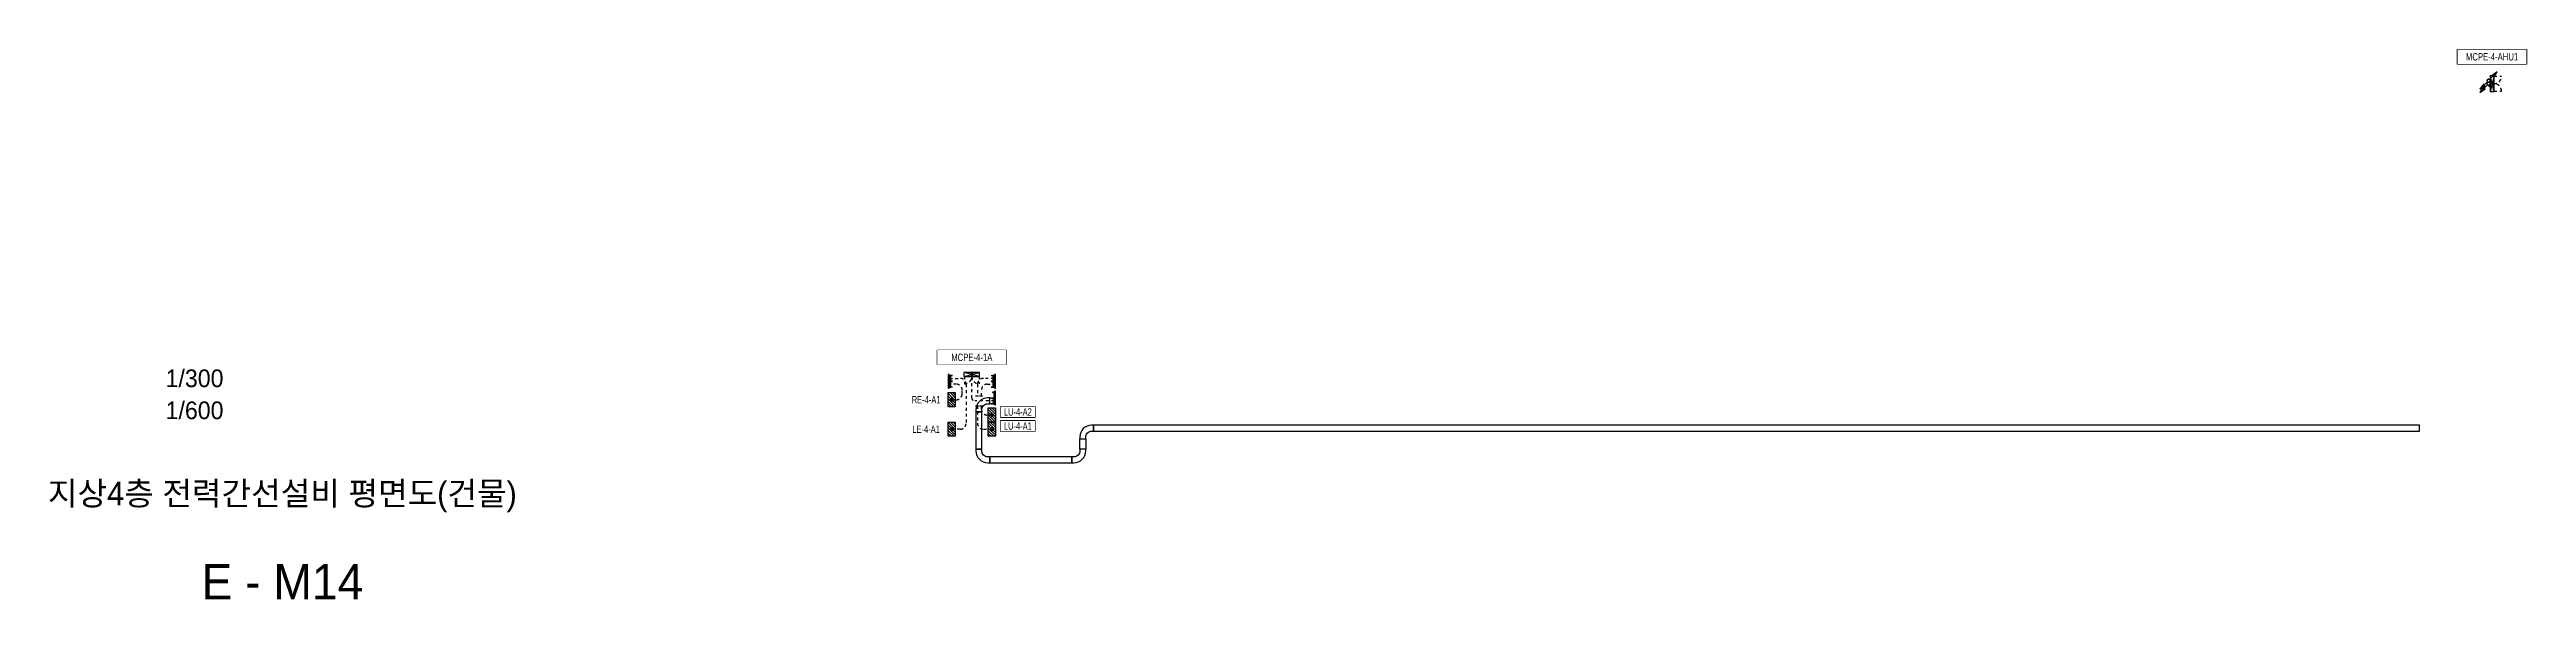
# Model space of a CAD drawing. Header units: millimetres. Extents: x 88028 to 500787, y -530175 to 1035835.
# Drawn here: x 221395 to 347502, y 390190 to 418190 of the extents above; entities that cross this region are included whole.
import ezdxf
from ezdxf.enums import TextEntityAlignment as Align

# ---------------------------------------------------------------- set-up
doc = ezdxf.new("R2010")
doc.units = ezdxf.units.MM
doc.header["$LTSCALE"] = 150
doc.linetypes.add('CONTINOUS', pattern=[0])
doc.linetypes.add('D1', pattern=[3, 1, -1, 1])
for name, color, linetype in [('------01 Distribution Panel', 3, 'Continuous'), ('------01 Distribution Panel_UPS_Emgency', 232, 'Continuous'), ('------01 Motor Control Panel or Center', 4, 'Continuous'), ('-----00 LV_CABLE', 2, 'Continuous'), ('-----26 Electrical Cable Tray', 200, 'Continuous'), ('-----26 Electrical Cable Tray_건물(UPS)', 100, 'Continuous'), ('-----26 Electrical Cable Tray_건물(일반)', 20, 'Continuous'), ('-----41 Drawing Title', 2, 'Continuous'), ('-----42 Drawing Number', 2, 'Continuous'), ('-----43 Drawing Scale', 3, 'Continuous')]:
    doc.layers.add(name, color=color, linetype=linetype)
doc.styles.add('ELEC', font='')
doc.styles.get("Standard").update_dxf_attribs({"font": ''})
doc.styles.get('ELEC').set_extended_font_data('Dotum')
doc.styles.get('Standard').set_extended_font_data('Dotum')

msp = doc.modelspace()

# ---------------------------------------------------------------- texts
at = {"layer": '-----41 Drawing Title', "style": 'ELEC'}
msp.add_text('지상4층 전력간선설비 평면도(건물)', height=1200, dxfattribs=at).set_placement((233250, 395590), align=Align.MIDDLE_CENTER)
at = {"layer": '-----42 Drawing Number', "style": 'ELEC'}
msp.add_text('E - M14', height=1800, dxfattribs=at).set_placement((233250, 391090), align=Align.MIDDLE_CENTER)
at = {"layer": '-----43 Drawing Scale', "style": 'ELEC'}
for s, p in [('1/300', (228779, 401450)), ('1/600', (228779, 399820))]:
    msp.add_text(s, height=900, dxfattribs=at).set_placement(p, align=Align.MIDDLE_CENTER)

# ---------------------------------------------------------------- blocks, each defined once
blk = doc.blocks.new('A02')
h = blk.add_hatch()
h.set_pattern_fill('ANSI31', color=256, scale=25, style=0)
h.set_pattern_definition([(45, (-2000, -19200), (-56.1266, 56.1266), [])])
h.paths.add_polyline_path([(-300, 300), (-300, 0), (300, 0), (300, 300)])
blk.add_lwpolyline([(300, 0), (-300, 0), (-300, 300), (300, 300)], close=True)
blk = doc.blocks.new('*U10')
at = {"linetype": 'Continuous', "ltscale": 0.1}
for p, q in [((-250, 57), (-250, 59)), ((-200, 57), (-200, 59)), ((-150, 57), (-150, 59)), ((-100, 57), (-100, 59)), ((-50, 57), (-50, 59)), ((0, 57), (0, 59)), ((50, 57), (50, 59)), ((100, 57), (100, 59)), ((150, 57), (150, 59)), ((200, 57), (200, 59)), ((250, 57), (250, 59))]:
    blk.add_line(p, q, dxfattribs=at)
blk.add_lwpolyline([(350, 0), (350, 40), (-350, 40), (-350, 0)], close=True, dxfattribs=at)
for points in [[(-300, 40), (-300, 140), (-275, 140), (-275, 137), (-297, 137), (-297, 40)], [(-297, 59), (297, 59)], [(-297, 57), (297, 57)], [(297, 43), (-297, 43)], [(300, 40), (300, 140), (275, 140), (275, 137), (297, 137), (297, 40)]]:
    blk.add_lwpolyline(points, dxfattribs=at)
blk.add_text('W600*H100', height=10, dxfattribs=at).set_placement((-340, 10), align=Align.MIDDLE_LEFT)
blk = doc.blocks.new('O08')
blk.add_hatch(color=256).paths.add_polyline_path([(120, 51), (-120, 51), (-120, 0), (120, 0)])
blk.add_lwpolyline([(120, 127.5), (120, 0), (-120, 0), (-120, 127.5), (-120, 51), (120, 51)])
blk = doc.blocks.new('11')
at = {"linetype": 'D1'}
h = blk.add_hatch(color=256, dxfattribs=at)
edge = h.paths.add_edge_path()
edge.add_arc((0, 0), 75, 0, 360)
blk.add_circle((0, 0), 75, dxfattribs=at)
for p in [(-75, 0), (0, 75), (75, 0), (0, -75)]:
    blk.add_point(p, dxfattribs=at)
blk = doc.blocks.new('*U27')
at = {"color": 0}
blk.add_lwpolyline([(0, 0), (-100, 0, -0.4142136), (-400, 300), (-400, 400), (-700, 400), (-700, 300, 0.4142136), (-100, -300), (0, -300)], format="xyb", close=True, dxfattribs=at)
blk.add_text('W:300(ELBOW 90)', height=10, dxfattribs=at).set_placement((-5, -290), align=Align.MIDDLE_RIGHT)
blk = doc.blocks.new('MCP_EQUIPMENT-2')
for p, q in [((200, 400), (0, -400)), ((200, -400), (0, 400))]:
    blk.add_line(p, q)
at = {"color": 1, "linetype": 'D1'}
for p, q in [((200, 380), (580, 380)), ((200, -380), (580, -380))]:
    blk.add_line(p, q, dxfattribs=at)
blk.add_lwpolyline([(200, 400), (0, 400), (0, -400), (200, -400)], close=True)
for centre, start, end in [((200, 380), 270, 0), ((200, -380), 0, 90)]:
    blk.add_arc(centre, 380, start, end, dxfattribs=at)
blk = doc.blocks.new('O01')
blk.add_hatch(color=256).paths.add_polyline_path([(-149, -218), (-218, -149), (-368, -368)])
blk.add_line((-46, -46), (-184, -184))
blk.add_lwpolyline([(-368, -368), (-149, -218), (-218, -149), (-368, -368)])
blk.add_circle((0, 0), 65)
for p in [(-65, 0), (-65, 0), (0, 65), (0, 65), (65, 0), (65, 0), (0, -65), (0, -65)]:
    blk.add_point(p)

# ---------------------------------------------------------------- linework, layer by layer
at = {"layer": '------01 Distribution Panel_UPS_Emgency', "color": 1, "elevation": 0}
msp.add_lwpolyline([(269818, 398755), (271573, 398755), (271573, 399280), (269818, 399280)], close=True, dxfattribs=at)
at = {"layer": '------01 Motor Control Panel or Center', "linetype": 'CONTINOUS', "elevation": 0}
msp.add_lwpolyline([(347502, 418190), (347502, 417450), (343998, 417450), (343998, 418190)], close=True, dxfattribs=at)
at = {"layer": '------01 Motor Control Panel or Center', "linetype": 'CONTINOUS'}
msp.add_lwpolyline([(270102, 402890), (270102, 402150), (266598, 402150), (266598, 402890)], close=True, dxfattribs=at)
at = {"layer": '-----00 LV_CABLE', "linetype": 'D1', "elevation": 0}
for points in [[(268540, 400550), (268740, 400550)], [(268540, 400050), (268740, 400050)], [(268740, 400550), (268940, 400550)], [(268740, 400050), (268940, 400050)]]:
    msp.add_lwpolyline(points, dxfattribs=at)
at = {"layer": '-----00 LV_CABLE', "linetype": 'D1'}
msp.add_arc((345661, 416393), 91.1, 193.39653, 348.53459, dxfattribs=at)
at = {"layer": '-----26 Electrical Cable Tray', "elevation": 0}
msp.add_lwpolyline([(268860, 399750), (268560, 399750), (268560, 397850), (268860, 397850)], close=True, dxfattribs=at)
at = {"layer": '-----26 Electrical Cable Tray'}
for points in [[(342049, 398764), (342049, 399064), (274550, 399064), (274550, 398764)], [(273450, 397150), (273450, 397450), (269260, 397450), (269260, 397150)], [(273850, 398364), (274150, 398364), (274150, 397850), (273850, 397850)]]:
    msp.add_lwpolyline(points, close=True, dxfattribs=at)

# ---------------------------------------------------------------- block references
at = {"layer": '------01 Distribution Panel', "xscale": 1.2, "yscale": 1.2, "zscale": 1.2, "rotation": 270}
for p in [(267150, 400360), (267150, 398860)]:
    msp.add_blockref('A02', p, dxfattribs=at)
at = {"layer": '------01 Distribution Panel_UPS_Emgency', "xscale": 1.2, "yscale": 1.2, "zscale": 1.2, "rotation": 270}
msp.add_blockref('A02', (269190, 398860), dxfattribs=at)
at = {"layer": '------01 Motor Control Panel or Center'}
msp.add_blockref('MCP_EQUIPMENT-2', (345650, 416450), dxfattribs=at)
at = {"layer": '------01 Motor Control Panel or Center', "rotation": 270}
msp.add_blockref('MCP_EQUIPMENT-2', (268350, 401750), dxfattribs=at)
at = {"layer": '-----00 LV_CABLE', "linetype": 'D1', "xscale": 1.2, "yscale": 1.2, "zscale": 1.2}
for p in [(345572, 416606), (345572, 416450)]:
    msp.add_blockref('O01', p, dxfattribs=at)
at = {"layer": '-----00 LV_CABLE', "linetype": 'D1'}
msp.add_blockref('11', (345750, 416450), dxfattribs=at)
msp.add_blockref('11', (345750, 416450), dxfattribs=at)
at = {"layer": '-----00 LV_CABLE', "linetype": 'D1', "xscale": 1.2, "yscale": 1.2, "zscale": 1.2}
for p, rotation in [((267209, 401449), 270), ((267209, 401449), 270), ((269491, 401449), 89.99999999999999), ((269491, 401449), 89.99999999999999), ((269491, 401151), 89.99999999999999), ((269491, 401151), 89.99999999999999)]:
    msp.add_blockref('O08', p, dxfattribs=dict(at, rotation=rotation))
at = {"layer": '-----26 Electrical Cable Tray'}
for p, rotation in [((274150, 398364), 270), ((273850, 397850), 89.99999999999999)]:
    msp.add_blockref('*U27', p, dxfattribs=dict(at, rotation=rotation))
msp.add_blockref('*U27', (269260, 397450), dxfattribs=at)
at = {"layer": '-----26 Electrical Cable Tray_건물(UPS)', "rotation": 89.99999999999999}
msp.add_blockref('*U10', (269550, 401300), dxfattribs=at)

msp.set_redraw_order([(e.dxf.handle, doc.entitydb.next_handle()) for e in msp.query("TEXT MTEXT ATTDEF DIMENSION ARC_DIMENSION")])  # texts and dimensions are drawn at this point

# ---------------------------------------------------------------- next in the draw order: wipeouts: each hides what was drawn before it
at = {"color": 1}
for points, layer in [([(265145, 400097), (266900, 400097), (266900, 400622), (265145, 400622)], '------01 Distribution Panel'), ([(265145, 398597), (266900, 398597), (266900, 399122), (265145, 399122)], '------01 Distribution Panel'), ([(269818, 398755), (271573, 398755), (271573, 399280), (269818, 399280)], '------01 Distribution Panel_UPS_Emgency'), ([(343998, 418190), (347502, 418190), (347502, 417450), (343998, 417450)], '------01 Motor Control Panel or Center')]:
    msp.add_wipeout(points, dxfattribs=at).dxf.layer = layer

# ---------------------------------------------------------------- next in the draw order: linework, layer by layer
at = {"layer": '------01 Distribution Panel_UPS_Emgency', "color": 1, "elevation": 0}
msp.add_lwpolyline([(269818, 399475), (271573, 399475), (271573, 400000), (269818, 400000)], close=True, dxfattribs=at)
at = {"layer": '-----00 LV_CABLE', "linetype": 'D1', "elevation": 0}
for points in [[(267209, 401449), (267760, 401449, -0.4142136), (268060, 401149), (268060, 399160, -0.4142136), (267760, 398860), (267405, 398860)], [(267405, 400360), (267560, 400360, 0.4142136), (267860, 400660), (267860, 400851, 0.4142136), (267560, 401151), (267209, 401151)]]:
    msp.add_lwpolyline(points, format="xyb", dxfattribs=at)

# ---------------------------------------------------------------- next in the draw order: block references
at = {"layer": '------01 Distribution Panel_UPS_Emgency', "xscale": 1.2, "yscale": 1.2, "zscale": 1.2, "rotation": 270}
msp.add_blockref('A02', (269190, 399580), dxfattribs=at)
at = {"layer": '-----00 LV_CABLE', "linetype": 'D1', "xscale": 1.2, "yscale": 1.2, "zscale": 1.2}
for name, p, rotation in [('O01', (345572, 416606), 180), ('O08', (267209, 401151), 270), ('O08', (267209, 401151), 270)]:
    msp.add_blockref(name, p, dxfattribs=dict(at, rotation=rotation))
at = {"layer": '-----00 LV_CABLE', "linetype": 'D1'}
for p in [(267330, 400360), (267330, 400360), (267330, 398860), (267330, 398860)]:
    msp.add_blockref('11', p, dxfattribs=at)
at = {"layer": '-----26 Electrical Cable Tray_건물(일반)', "rotation": 270}
msp.add_blockref('*U10', (267150, 401300), dxfattribs=at)

# ---------------------------------------------------------------- next in the draw order: texts
at = {"layer": '------01 Distribution Panel', "style": 'ELEC', "width": 0.7}
for s, p in [('RE-4-A1', (266023, 400360)), ('LE-4-A1', (266023, 398860))]:
    msp.add_text(s, height=375, dxfattribs=at).set_placement(p, align=Align.MIDDLE_CENTER)
at = {"layer": '------01 Motor Control Panel or Center', "linetype": 'CONTINOUS', "style": 'ELEC', "width": 0.8}
msp.add_text('MCPE-4-AHU1', height=375, dxfattribs=at).set_placement((345750, 417820), align=Align.MIDDLE)

# ---------------------------------------------------------------- next in the draw order: wipeouts: each hides what was drawn before it
at = {"color": 1}
msp.add_wipeout([(269818, 399475), (271573, 399475), (271573, 400000), (269818, 400000)], dxfattribs=at).dxf.layer = '------01 Distribution Panel_UPS_Emgency'
msp.add_wipeout([(266598, 402890), (270102, 402890), (270102, 402150), (266598, 402150)]).dxf.layer = '------01 Motor Control Panel or Center'

# ---------------------------------------------------------------- next in the draw order: linework, layer by layer
at = {"layer": '-----00 LV_CABLE', "linetype": 'D1', "elevation": 0}
for points in [[(269510, 400300), (268500, 400300, -0.4142136), (268350, 400450), (268350, 401575)], [(269491, 401449), (268940, 401449, 0.4142136), (268640, 401149), (268640, 400550)], [(268840, 400550), (268840, 400851, -0.4142136), (269140, 401151), (269491, 401151)], [(268640, 400050), (268640, 399160, 0.4142136), (268940, 398860), (269295, 398860)], [(269295, 399580), (269140, 399580, -0.4142136), (268840, 399880), (268840, 400050)]]:
    msp.add_lwpolyline(points, format="xyb", dxfattribs=at)
at = {"layer": '-----26 Electrical Cable Tray', "elevation": 0}
msp.add_lwpolyline([(269510, 400450), (269510, 400150), (269260, 400150), (269260, 400450)], close=True, dxfattribs=at)

# ---------------------------------------------------------------- next in the draw order: block references
at = {"layer": '-----00 LV_CABLE', "linetype": 'D1'}
for p in [(268350, 401650), (268350, 401650), (269370, 399580), (269370, 399580), (269370, 398860), (269370, 398860)]:
    msp.add_blockref('11', p, dxfattribs=at)
at = {"layer": '-----00 LV_CABLE', "linetype": 'D1', "xscale": 1.2, "yscale": 1.2, "zscale": 1.2, "rotation": 89.99999999999999}
msp.add_blockref('O08', (269510, 400300), dxfattribs=at)
at = {"layer": '-----26 Electrical Cable Tray'}
for name, p, rotation in [('*U27', (268860, 399750), 270), ('*U10', (269550, 400450), 89.99999999999999)]:
    msp.add_blockref(name, p, dxfattribs=dict(at, rotation=rotation))

# ---------------------------------------------------------------- next in the draw order: texts
at = {"layer": '------01 Distribution Panel_UPS_Emgency', "style": 'ELEC', "width": 0.7}
for s, p in [('LU-4-A2', (270695, 399737)), ('LU-4-A1', (270695, 399017))]:
    msp.add_text(s, height=375, dxfattribs=at).set_placement(p, align=Align.MIDDLE_CENTER)
at = {"layer": '------01 Motor Control Panel or Center', "linetype": 'CONTINOUS', "style": 'ELEC', "width": 0.8}
msp.add_text('MCPE-4-1A', height=375, dxfattribs=at).set_placement((268350, 402520), align=Align.MIDDLE)

doc.saveas('drawing.dxf')
